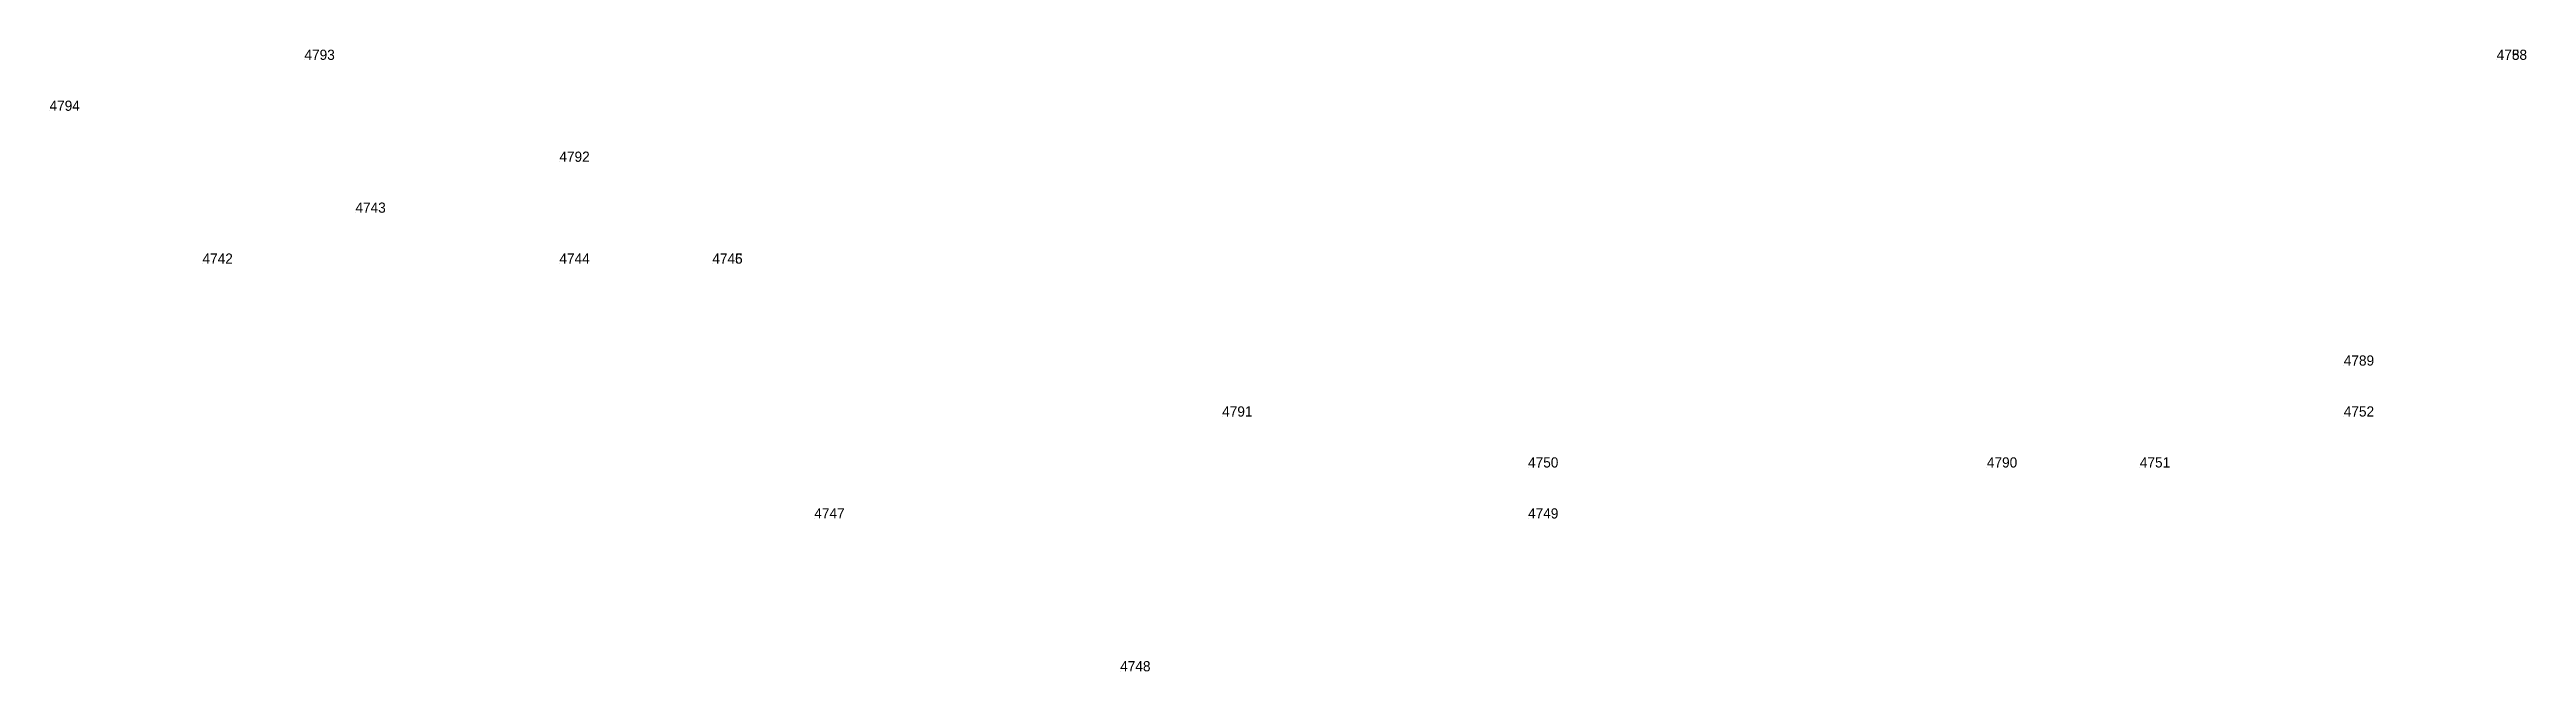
# Model space of a CAD drawing. Extents: x 535182 to 560328, y 1820963 to 1852759.
# Drawn here: x 542035 to 542083.58, y 1849787 to 1849799.2 of the extents above; entities that cross this region are included whole.
import ezdxf

# ---------------------------------------------------------------- set-up
doc = ezdxf.new("R2010")
doc.units = 0
doc.layers.add('Level 12', color=7, linetype='Continuous')
doc.layers.add('Level 7', color=7, linetype='Continuous')

msp = doc.modelspace()

# ---------------------------------------------------------------- texts
at = {"layer": 'Level 12'}
for s, p in [('4793', (542040, 1849799)), ('4753', (542083, 1849799)), ('4788', (542083, 1849799)), ('4794', (542035, 1849798)), ('4792', (542045, 1849797)), ('4743', (542041, 1849796)), ('4742', (542038, 1849795)), ('4744', (542045, 1849795)), ('4746', (542048, 1849795)), ('4745', (542048, 1849795)), ('4789', (542080, 1849793)), ('4791', (542058, 1849792)), ('4752', (542080, 1849792)), ('4750', (542064, 1849791)), ('4790', (542073, 1849791)), ('4751', (542076, 1849791)), ('4747', (542050, 1849790)), ('4749', (542064, 1849790)), ('4748', (542056, 1849787))]:
    msp.add_text(s, height=0.2, dxfattribs=at).set_placement(p)

# ---------------------------------------------------------------- linework, layer by layer
at = {"layer": 'Level 7'}
for p, q in [((542040, 1849799), (542040, 1849799)), ((542083, 1849799), (542083, 1849799)), ((542083, 1849799), (542083, 1849799)), ((542035, 1849798), (542035, 1849798)), ((542045, 1849797), (542045, 1849797)), ((542041, 1849796), (542041, 1849796)), ((542038, 1849795), (542038, 1849795)), ((542045, 1849795), (542045, 1849795)), ((542048, 1849795), (542048, 1849795)), ((542048, 1849795), (542048, 1849795)), ((542080, 1849793), (542080, 1849793)), ((542058, 1849792), (542058, 1849792)), ((542080, 1849792), (542080, 1849792)), ((542064, 1849791), (542064, 1849791)), ((542073, 1849791), (542073, 1849791)), ((542076, 1849791), (542076, 1849791)), ((542050, 1849790), (542050, 1849790)), ((542064, 1849790), (542064, 1849790)), ((542056, 1849787), (542056, 1849787))]:
    msp.add_line(p, q, dxfattribs=at)

msp.set_redraw_order([(e.dxf.handle, doc.entitydb.next_handle()) for e in msp.query("TEXT MTEXT ATTDEF DIMENSION ARC_DIMENSION")])  # texts and dimensions are drawn at this point

doc.saveas('drawing.dxf')
